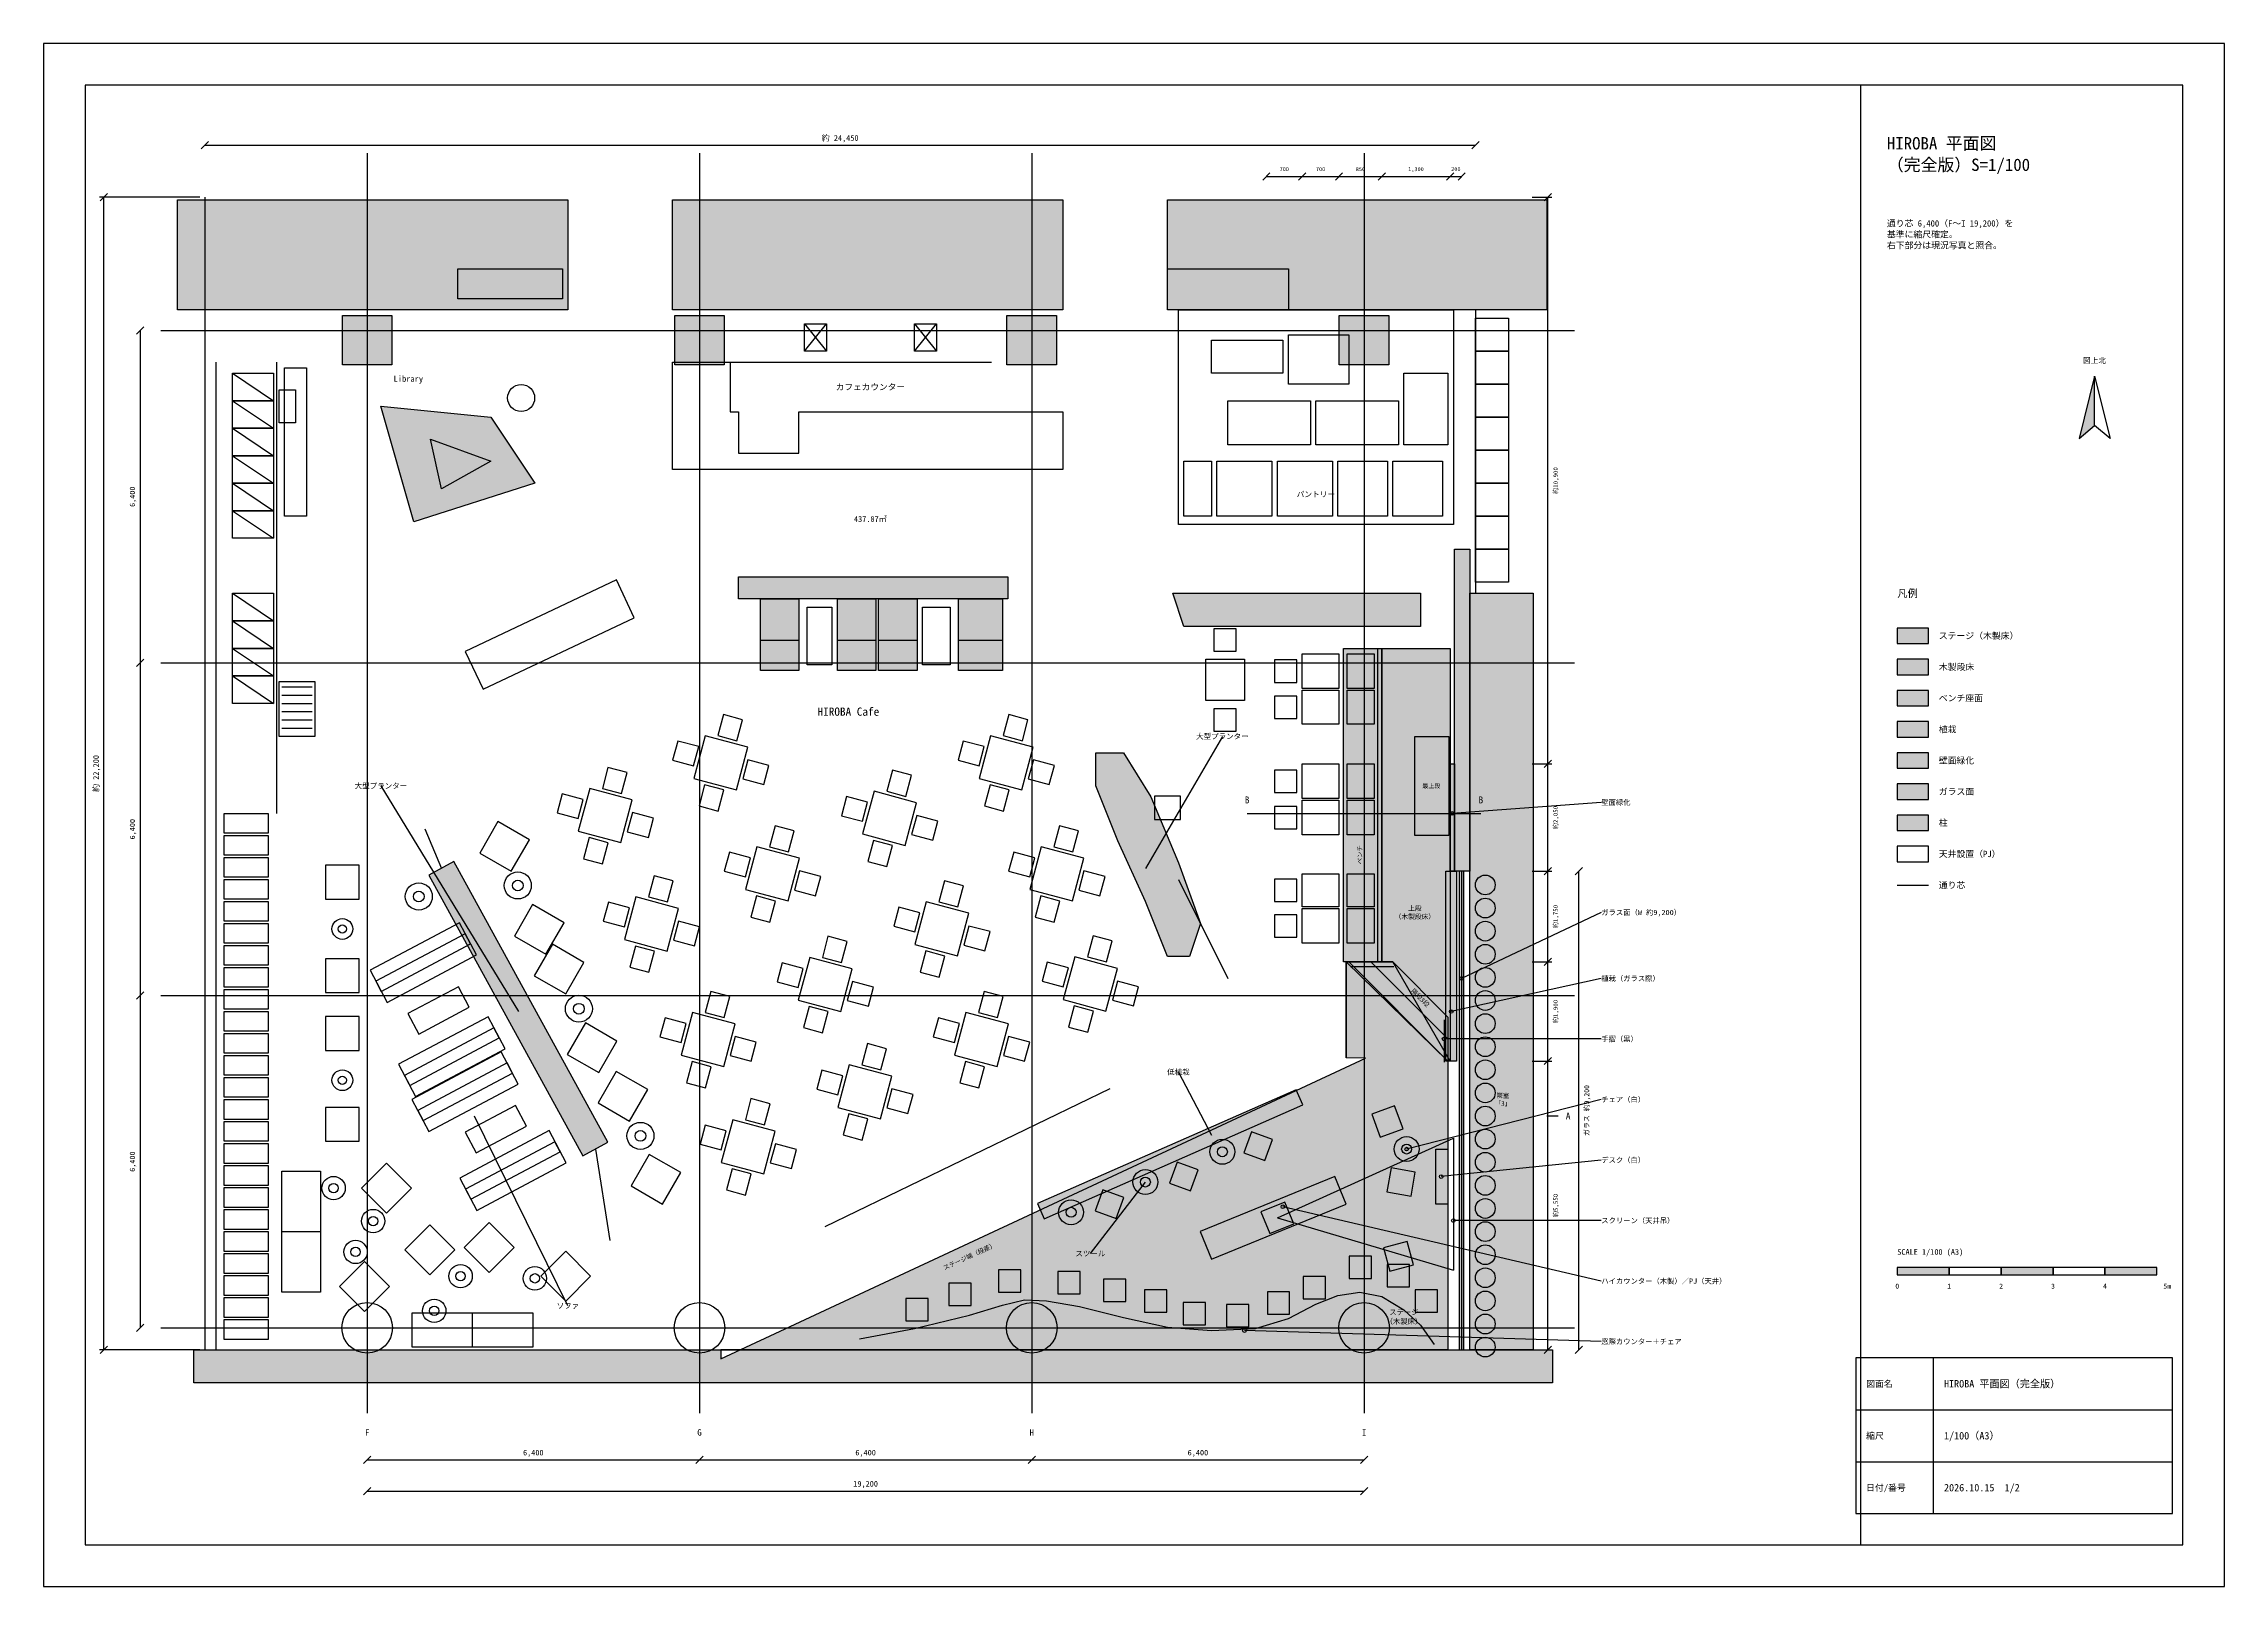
# Model space of a CAD drawing. Header units: millimetres. Extents: x 0 to 87000, y 0 to 29700.
# Drawn here: x 0 to 42000, y 0 to 29700 of the extents above; entities that cross this region are included whole.
import ezdxf
from ezdxf.enums import TextEntityAlignment as Align

# ---------------------------------------------------------------- set-up
doc = ezdxf.new("R2010")
doc.units = ezdxf.units.MM
for name, color, linetype in [('A-CEIL', 9, 'Continuous'), ('A-COLS', 8, 'Continuous'), ('A-DIMS', 2, 'Continuous'), ('A-FILL', 254, 'Continuous'), ('A-FURN', 4, 'Continuous'), ('A-GLASS', 1, 'Continuous'), ('A-GRID', 9, 'Continuous'), ('A-PLANT', 3, 'Continuous'), ('A-TEXT', 7, 'Continuous'), ('A-WALL', 7, 'Continuous'), ('A-WOOD', 30, 'Continuous')]:
    doc.layers.add(name, color=color, linetype=linetype)
doc.styles.add('JP', font='msgothic.ttc')

msp = doc.modelspace()

# ---------------------------------------------------------------- hatches: boundary and pattern name
at = {"layer": 'A-FILL', "true_color": 0xbdbdbd}
h = msp.add_hatch(color=7, dxfattribs=at)
h.dxf.hatch_style = 1
h.paths.add_polyline_path([(2576, 26691), (10097, 26691), (10097, 24573), (2576, 24573), (2576, 26691)])
h = msp.add_hatch(color=7, dxfattribs=at)
h.dxf.hatch_style = 1
h.paths.add_polyline_path([(12110, 26691), (19630, 26691), (19630, 24573), (12110, 24573), (12110, 26691)])
h = msp.add_hatch(color=7, dxfattribs=at)
h.dxf.hatch_style = 1
h.paths.add_polyline_path([(21643, 26691), (28952, 26691), (28952, 24573), (21643, 24573), (21643, 26691)])
at = {"layer": 'A-FILL', "true_color": 0xa8a8a8}
h = msp.add_hatch(color=7, dxfattribs=at)
h.dxf.hatch_style = 1
h.paths.add_polyline_path([(5754, 24467), (6707, 24467), (6707, 23514), (5754, 23514), (5754, 24467)])
h = msp.add_hatch(color=7, dxfattribs=at)
h.dxf.hatch_style = 1
h.paths.add_polyline_path([(12154, 24467), (13107, 24467), (13107, 23514), (12154, 23514), (12154, 24467)])
h = msp.add_hatch(color=7, dxfattribs=at)
h.dxf.hatch_style = 1
h.paths.add_polyline_path([(18554, 24467), (19507, 24467), (19507, 23514), (18554, 23514), (18554, 24467)])
h = msp.add_hatch(color=7, dxfattribs=at)
h.dxf.hatch_style = 1
h.paths.add_polyline_path([(24954, 24467), (25907, 24467), (25907, 23514), (24954, 23514), (24954, 24467)])
at = {"layer": 'A-FILL', "true_color": 0x000000}
h = msp.add_hatch(color=7, dxfattribs=at)
h.dxf.hatch_style = 1
h.paths.add_polyline_path([(39500, 23300), (39200, 22100), (39500, 22350), (39500, 23300)])
at = {"layer": 'A-FILL', "true_color": 0xeef5ea}
h = msp.add_hatch(color=7, dxfattribs=at)
h.dxf.hatch_style = 1
h.paths.add_polyline_path([(6496, 22719), (8614, 22507), (9461, 21236), (7131, 20495), (6496, 22719)])
at = {"layer": 'A-FILL', "true_color": 0x9e9e9e}
h = msp.add_hatch(color=7, dxfattribs=at)
h.dxf.hatch_style = 1
h.paths.add_polyline_path([(27172, 19965), (27469, 19965), (27469, 13768), (27172, 13768), (27172, 19965)])
at = {"layer": 'A-FILL', "true_color": 0x555555}
h = msp.add_hatch(color=7, dxfattribs=at)
h.dxf.hatch_style = 1
h.paths.add_polyline_path([(13381, 19435), (18571, 19435), (18571, 19012), (13381, 19012), (13381, 19435)])
at = {"layer": 'A-FILL', "true_color": 0xc0687a}
h = msp.add_hatch(color=7, dxfattribs=at)
h.dxf.hatch_style = 1
h.paths.add_polyline_path([(13804, 19012), (14546, 19012), (14546, 17635), (13804, 17635), (13804, 19012)])
h = msp.add_hatch(color=7, dxfattribs=at)
h.dxf.hatch_style = 1
h.paths.add_polyline_path([(15287, 19012), (16029, 19012), (16029, 17635), (15287, 17635), (15287, 19012)])
h = msp.add_hatch(color=7, dxfattribs=at)
h.dxf.hatch_style = 1
h.paths.add_polyline_path([(16082, 19012), (16823, 19012), (16823, 17635), (16082, 17635), (16082, 19012)])
h = msp.add_hatch(color=7, dxfattribs=at)
h.dxf.hatch_style = 1
h.paths.add_polyline_path([(17618, 19012), (18465, 19012), (18465, 17635), (17618, 17635), (17618, 19012)])
at = {"layer": 'A-FILL', "true_color": 0xe8cfa3}
h = msp.add_hatch(color=7, dxfattribs=at)
h.dxf.hatch_style = 1
h.paths.add_polyline_path([(21749, 19118), (26515, 19118), (26515, 18482), (21961, 18482), (21749, 19118)])
at = {"layer": 'A-FILL', "true_color": 0xf4f4f4}
h = msp.add_hatch(color=7, dxfattribs=at)
h.dxf.hatch_style = 1
h.paths.add_polyline_path([(27469, 19118), (28687, 19118), (28687, 4553), (27469, 4553), (27469, 19118)])
at = {"layer": 'A-FILL', "true_color": 0xf1dfbd}
h = msp.add_hatch(color=7, dxfattribs=at)
h.dxf.hatch_style = 1
h.paths.add_polyline_path([(35700, 18150), (36300, 18150), (36300, 18450), (35700, 18450), (35700, 18150)])
at = {"layer": 'A-FILL', "true_color": 0xe9d3ae}
h = msp.add_hatch(color=7, dxfattribs=at)
h.dxf.hatch_style = 1
h.paths.add_polyline_path([(25032, 18058), (25774, 18058), (25774, 12021), (25032, 12021), (25032, 18058)])
at = {"layer": 'A-FILL', "true_color": 0xc0687a}
h = msp.add_hatch(color=7, dxfattribs=at)
h.dxf.hatch_style = 1
h.paths.add_polyline_path([(25107, 17952), (25626, 17952), (25626, 17285), (25107, 17285), (25107, 17952)])
at = {"layer": 'A-FILL', "true_color": 0xdcc095}
h = msp.add_hatch(color=7, dxfattribs=at)
h.dxf.hatch_style = 1
h.paths.add_polyline_path([(25774, 18058), (27087, 18058), (27087, 10114), (25986, 12021), (25774, 12021), (25774, 18058)])
h = msp.add_hatch(color=7, dxfattribs=at)
h.dxf.hatch_style = 1
h.paths.add_polyline_path([(35700, 17550), (36300, 17550), (36300, 17850), (35700, 17850), (35700, 17550)])
at = {"layer": 'A-FILL', "true_color": 0xc0687a}
h = msp.add_hatch(color=7, dxfattribs=at)
h.dxf.hatch_style = 1
h.paths.add_polyline_path([(25107, 17253), (25626, 17253), (25626, 16597), (25107, 16597), (25107, 17253)])
h = msp.add_hatch(color=7, dxfattribs=at)
h.dxf.hatch_style = 1
h.paths.add_polyline_path([(35700, 16950), (36300, 16950), (36300, 17250), (35700, 17250), (35700, 16950)])
at = {"layer": 'A-FILL', "true_color": 0xcfe3c4}
h = msp.add_hatch(color=7, dxfattribs=at)
h.dxf.hatch_style = 1
h.paths.add_polyline_path([(35700, 16350), (36300, 16350), (36300, 16650), (35700, 16650), (35700, 16350)])
h = msp.add_hatch(color=7, dxfattribs=at)
h.dxf.hatch_style = 1
h.paths.add_polyline_path([(20266, 16046), (20795, 16046), (21325, 15198), (21855, 13927), (22278, 12762), (22067, 12127), (21643, 12127), (21219, 13186), (20690, 14351), (20266, 15410), (20266, 16046)])
at = {"layer": 'A-FILL', "true_color": 0xc9a774}
h = msp.add_hatch(color=7, dxfattribs=at)
h.dxf.hatch_style = 1
h.paths.add_polyline_path([(26409, 16364), (27066, 16364), (27066, 14457), (26409, 14457), (26409, 16364)])
at = {"layer": 'A-FILL', "true_color": 0x7fb069}
h = msp.add_hatch(color=7, dxfattribs=at)
h.dxf.hatch_style = 1
h.paths.add_polyline_path([(35700, 15750), (36300, 15750), (36300, 16050), (35700, 16050), (35700, 15750)])
at = {"layer": 'A-FILL', "true_color": 0xc0687a}
h = msp.add_hatch(color=7, dxfattribs=at)
h.dxf.hatch_style = 1
h.paths.add_polyline_path([(25107, 15834), (25626, 15834), (25626, 15167), (25107, 15167), (25107, 15834)])
at = {"layer": 'A-FILL', "true_color": 0x7fb069}
h = msp.add_hatch(color=7, dxfattribs=at)
h.dxf.hatch_style = 1
h.paths.add_polyline_path([(27087, 15834), (27172, 15834), (27172, 13768), (27087, 13768), (27087, 15834)])
at = {"layer": 'A-FILL', "true_color": 0xc0687a}
h = msp.add_hatch(color=7, dxfattribs=at)
h.dxf.hatch_style = 1
h.paths.add_polyline_path([(25107, 15135), (25626, 15135), (25626, 14468), (25107, 14468), (25107, 15135)])
at = {"layer": 'A-FILL', "true_color": 0xd6ecff}
h = msp.add_hatch(color=7, dxfattribs=at)
h.dxf.hatch_style = 1
h.paths.add_polyline_path([(35700, 15150), (36300, 15150), (36300, 15450), (35700, 15450), (35700, 15150)])
at = {"layer": 'A-FILL', "true_color": 0xa8a8a8}
h = msp.add_hatch(color=7, dxfattribs=at)
h.dxf.hatch_style = 1
h.paths.add_polyline_path([(35700, 14550), (36300, 14550), (36300, 14850), (35700, 14850), (35700, 14550)])
at = {"layer": 'A-FILL', "true_color": 0xcfe3c4}
h = msp.add_hatch(color=7, dxfattribs=at)
h.dxf.hatch_style = 1
h.paths.add_polyline_path([(7420, 13689), (10386, 8287), (10868, 8552), (7902, 13954), (7420, 13689)])
at = {"layer": 'A-FILL', "true_color": 0xc0687a}
h = msp.add_hatch(color=7, dxfattribs=at)
h.dxf.hatch_style = 1
h.paths.add_polyline_path([(25107, 13715), (25626, 13715), (25626, 13080), (25107, 13080), (25107, 13715)])
at = {"layer": 'A-FILL', "true_color": 0xcfe3c4}
h = msp.add_hatch(color=7, dxfattribs=at)
h.dxf.hatch_style = 1
h.paths.add_polyline_path([(27003, 13768), (27214, 13768), (27214, 10114), (27003, 10114), (27003, 13768)])
at = {"layer": 'A-FILL', "true_color": 0xd6ecff}
h = msp.add_hatch(color=7, dxfattribs=at)
h.dxf.hatch_style = 1
h.paths.add_polyline_path([(27265, 4553), (27355, 4553), (27355, 13768), (27265, 13768), (27265, 4553)])
at = {"layer": 'A-FILL', "true_color": 0xc0687a}
h = msp.add_hatch(color=7, dxfattribs=at)
h.dxf.hatch_style = 1
h.paths.add_polyline_path([(25107, 13048), (25626, 13048), (25626, 12381), (25107, 12381), (25107, 13048)])
at = {"layer": 'A-FILL', "true_color": 0xf1dfbd}
h = msp.add_hatch(color=7, dxfattribs=at)
h.dxf.hatch_style = 1
h.paths.add_polyline_path([(13042, 4383), (25456, 10167), (25085, 10178), (25085, 12021), (27045, 10114), (27045, 4553), (13042, 4553), (13042, 4383)])
at = {"layer": 'A-FILL', "true_color": 0xdcc095}
h = msp.add_hatch(color=7, dxfattribs=at)
h.dxf.hatch_style = 1
h.paths.add_polyline_path([(25085, 12021), (25986, 12021), (27045, 10961), (27045, 10114), (25085, 12021)])
at = {"layer": 'A-FILL', "true_color": 0xcfe3c4}
h = msp.add_hatch(color=7, dxfattribs=at)
h.dxf.hatch_style = 1
h.paths.add_polyline_path([(19271, 7076), (24250, 9269), (24121, 9561), (19142, 7369), (19271, 7076)])
at = {"layer": 'A-FILL', "true_color": 0xe8cfa3}
h = msp.add_hatch(color=7, dxfattribs=at)
h.dxf.hatch_style = 1
h.paths.add_polyline_path([(22494, 6297), (25089, 7356), (24870, 7893), (22275, 6834), (22494, 6297)])
at = {"layer": 'A-FILL', "true_color": 0x000000}
h = msp.add_hatch(color=7, dxfattribs=at)
h.dxf.hatch_style = 1
h.paths.add_polyline_path([(35700, 6000), (36700, 6000), (36700, 6140), (35700, 6140), (35700, 6000)])
h = msp.add_hatch(color=7, dxfattribs=at)
h.dxf.hatch_style = 1
h.paths.add_polyline_path([(37700, 6000), (38700, 6000), (38700, 6140), (37700, 6140), (37700, 6000)])
h = msp.add_hatch(color=7, dxfattribs=at)
h.dxf.hatch_style = 1
h.paths.add_polyline_path([(39700, 6000), (40700, 6000), (40700, 6140), (39700, 6140), (39700, 6000)])
at = {"layer": 'A-FILL', "true_color": 0x222222}
h = msp.add_hatch(color=7, dxfattribs=at)
h.dxf.hatch_style = 1
h.paths.add_polyline_path([(2894, 4553), (29058, 4553), (29058, 3917), (2894, 3917), (2894, 4553)])

# ---------------------------------------------------------------- linework, layer by layer
at = {"layer": 'A-CEIL'}
for points in [[(8464, 17271), (11375, 18647), (11031, 19375), (8120, 17999), (8464, 17271)], [(21393, 14762), (21893, 14762), (21893, 15212), (21393, 15212), (21393, 14762)], [(35700, 13950), (36300, 13950), (36300, 14250), (35700, 14250), (35700, 13950)], [(23615, 6792), (24078, 6981), (23908, 7398), (23445, 7209), (23615, 6792)]]:
    msp.add_lwpolyline(points, close=True, dxfattribs=at)
for points in [[(35700, 13500), (36300, 13500)], [(23761, 7095), (27151, 8631)], [(27151, 8631), (27151, 6089)], [(23761, 7095), (27151, 6089)]]:
    msp.add_lwpolyline(points, dxfattribs=at)
at = {"layer": 'A-COLS'}
for points in [[(5754, 24467), (6707, 24467), (6707, 23514), (5754, 23514), (5754, 24467)], [(12154, 24467), (13107, 24467), (13107, 23514), (12154, 23514), (12154, 24467)], [(18554, 24467), (19507, 24467), (19507, 23514), (18554, 23514), (18554, 24467)], [(24954, 24467), (25907, 24467), (25907, 23514), (24954, 23514), (24954, 24467)], [(35700, 14550), (36300, 14550), (36300, 14850), (35700, 14850), (35700, 14550)]]:
    msp.add_lwpolyline(points, close=True, dxfattribs=at)
for centre in [(6231, 4977), (12631, 4977), (19031, 4977), (25431, 4977)]:
    msp.add_circle(centre, 487, dxfattribs=at)
at = {"layer": 'A-DIMS'}
for points in [[(3036, 27674), (3176, 27814)], [(3106, 27744), (27575, 27744)], [(27505, 27674), (27645, 27814)], [(23479, 27074), (23619, 27214)], [(23549, 27144), (24238, 27144)], [(24168, 27074), (24308, 27214)], [(24168, 27074), (24308, 27214)], [(24238, 27144), (24948, 27144)], [(24878, 27074), (25018, 27214)], [(24878, 27074), (25018, 27214)], [(24948, 27144), (25774, 27144)], [(25704, 27074), (25844, 27214)], [(25704, 27074), (25844, 27214)], [(25774, 27144), (27087, 27144)], [(27017, 27074), (27157, 27214)], [(27017, 27074), (27157, 27214)], [(27087, 27144), (27310, 27144)], [(27240, 27074), (27380, 27214)], [(3006, 26744), (1079, 26744)], [(1089, 26674), (1229, 26814)], [(1159, 4553), (1159, 26744)], [(28669, 26744), (29049, 26744)], [(28899, 26674), (29039, 26814)], [(28969, 15834), (28969, 26744)], [(1789, 24107), (1929, 24247)], [(1859, 24177), (1859, 17777)], [(1789, 17707), (1929, 17847)], [(1789, 17707), (1929, 17847)], [(1859, 17777), (1859, 11377)], [(28669, 15834), (29049, 15834)], [(28669, 15834), (29049, 15834)], [(28899, 15764), (29039, 15904)], [(28899, 15764), (29039, 15904)], [(28969, 13768), (28969, 15834)], [(23179, 14881), (27681, 14881)], [(28669, 13768), (29049, 13768)], [(28669, 13768), (29049, 13768)], [(28899, 13698), (29039, 13838)], [(28899, 13698), (29039, 13838)], [(28969, 12021), (28969, 13768)], [(29499, 13698), (29639, 13838)], [(29569, 4553), (29569, 13768)], [(28669, 12021), (29049, 12021)], [(28669, 12021), (29049, 12021)], [(28899, 11951), (29039, 12091)], [(28899, 11951), (29039, 12091)], [(28969, 10114), (28969, 12021)], [(1789, 11307), (1929, 11447)], [(1789, 11307), (1929, 11447)], [(1859, 11377), (1859, 4977)], [(28669, 10114), (29049, 10114)], [(28669, 10114), (29049, 10114)], [(28899, 10044), (29039, 10184)], [(28899, 10044), (29039, 10184)], [(28969, 4553), (28969, 10114)], [(1789, 4907), (1929, 5047)], [(1089, 4483), (1229, 4623)], [(28899, 4483), (29039, 4623)], [(29499, 4483), (29639, 4623)], [(3006, 4553), (1079, 4553)], [(28669, 4553), (29049, 4553)], [(6161, 2365), (6301, 2505)], [(6231, 2435), (12631, 2435)], [(12561, 2365), (12701, 2505)], [(12561, 2365), (12701, 2505)], [(12631, 2435), (19031, 2435)], [(18961, 2365), (19101, 2505)], [(18961, 2365), (19101, 2505)], [(19031, 2435), (25431, 2435)], [(25361, 2365), (25501, 2505)], [(6161, 1765), (6301, 1905)], [(6231, 1835), (25431, 1835)], [(25361, 1765), (25501, 1905)]]:
    msp.add_lwpolyline(points, dxfattribs=at)
at = {"layer": 'A-FURN'}
for points in [[(0, 0), (42000, 0), (42000, 29700), (0, 29700), (0, 0)], [(800, 800), (41200, 800), (41200, 28900), (800, 28900), (800, 800)], [(2576, 26691), (10097, 26691), (10097, 24573), (2576, 24573), (2576, 26691)], [(12110, 26691), (19630, 26691), (19630, 24573), (12110, 24573), (12110, 26691)], [(21643, 26691), (28952, 26691), (28952, 24573), (21643, 24573), (21643, 26691)], [(7978, 25367), (9991, 25367), (9991, 24785), (7978, 24785), (7978, 25367)], [(21643, 25367), (23973, 25367), (23973, 24573), (21643, 24573), (21643, 25367)], [(21855, 24573), (27151, 24573), (27151, 20442), (21855, 20442), (21855, 24573)], [(27575, 24414), (28210, 24414), (28210, 23778), (27575, 23778), (27575, 24414)], [(14652, 24308), (15075, 24308), (15075, 23778), (14652, 23778), (14652, 24308)], [(16770, 24308), (17194, 24308), (17194, 23778), (16770, 23778), (16770, 24308)], [(22490, 23990), (23867, 23990), (23867, 23355), (22490, 23355), (22490, 23990)], [(23973, 24096), (25138, 24096), (25138, 23143), (23973, 23143), (23973, 24096)], [(12110, 23567), (13222, 23567), (13222, 22613), (13381, 22613), (13381, 21819), (14546, 21819), (14546, 22613), (19630, 22613), (19630, 21501), (12110, 21501), (12110, 23567)], [(27575, 23778), (28210, 23778), (28210, 23143), (27575, 23143), (27575, 23778)], [(3636, 23355), (4430, 23355), (4430, 22825), (3636, 22825), (3636, 23355)], [(4642, 23461), (5066, 23461), (5066, 20601), (4642, 20601), (4642, 23461)], [(26198, 23355), (27045, 23355), (27045, 21978), (26198, 21978), (26198, 23355)], [(27575, 23143), (28210, 23143), (28210, 22507), (27575, 22507), (27575, 23143)], [(39500, 23300), (39200, 22100), (39500, 22350), (39500, 23300)], [(39500, 23300), (39800, 22100), (39500, 22350), (39500, 23300)], [(3636, 22825), (4430, 22825), (4430, 22295), (3636, 22295), (3636, 22825)], [(4536, 23037), (4854, 23037), (4854, 22401), (4536, 22401), (4536, 23037)], [(22808, 22825), (24397, 22825), (24397, 21978), (22808, 21978), (22808, 22825)], [(24503, 22825), (26092, 22825), (26092, 21978), (24503, 21978), (24503, 22825)], [(3636, 22295), (4430, 22295), (4430, 21766), (3636, 21766), (3636, 22295)], [(27575, 22507), (28210, 22507), (28210, 21872), (27575, 21872), (27575, 22507)], [(7449, 22084), (8614, 21660), (7661, 21130), (7449, 22084)], [(27575, 21872), (28210, 21872), (28210, 21236), (27575, 21236), (27575, 21872)], [(3636, 21766), (4430, 21766), (4430, 21236), (3636, 21236), (3636, 21766)], [(21961, 21660), (22490, 21660), (22490, 20601), (21961, 20601), (21961, 21660)], [(22596, 21660), (23655, 21660), (23655, 20601), (22596, 20601), (22596, 21660)], [(23761, 21660), (24821, 21660), (24821, 20601), (23761, 20601), (23761, 21660)], [(24927, 21660), (25880, 21660), (25880, 20601), (24927, 20601), (24927, 21660)], [(25986, 21660), (26939, 21660), (26939, 20601), (25986, 20601), (25986, 21660)], [(3636, 21236), (4430, 21236), (4430, 20707), (3636, 20707), (3636, 21236)], [(27575, 21236), (28210, 21236), (28210, 20601), (27575, 20601), (27575, 21236)], [(3636, 20707), (4430, 20707), (4430, 20177), (3636, 20177), (3636, 20707)], [(27575, 20601), (28210, 20601), (28210, 19965), (27575, 19965), (27575, 20601)], [(27575, 19965), (28210, 19965), (28210, 19330), (27575, 19330), (27575, 19965)], [(13381, 19435), (18571, 19435), (18571, 19012), (13381, 19012), (13381, 19435)], [(3636, 19118), (4430, 19118), (4430, 18588), (3636, 18588), (3636, 19118)], [(13804, 19012), (14546, 19012), (14546, 17635), (13804, 17635), (13804, 19012)], [(15287, 19012), (16029, 19012), (16029, 17635), (15287, 17635), (15287, 19012)], [(16082, 19012), (16823, 19012), (16823, 17635), (16082, 17635), (16082, 19012)], [(17618, 19012), (18465, 19012), (18465, 17635), (17618, 17635), (17618, 19012)], [(21749, 19118), (26515, 19118), (26515, 18482), (21961, 18482), (21749, 19118)], [(27469, 19118), (28687, 19118), (28687, 4553), (27469, 4553), (27469, 19118)], [(3636, 18588), (4430, 18588), (4430, 18058), (3636, 18058), (3636, 18588)], [(14705, 18853), (15181, 18853), (15181, 17741), (14705, 17741), (14705, 18853)], [(16929, 18853), (17459, 18853), (17459, 17741), (16929, 17741), (16929, 18853)], [(22540, 18002), (22970, 18002), (22970, 18432), (22540, 18432), (22540, 18002)], [(3636, 18058), (4430, 18058), (4430, 17529), (3636, 17529), (3636, 18058)], [(22384, 17847), (23126, 17847), (23126, 17052), (22384, 17052), (22384, 17847)], [(23705, 17404), (24135, 17404), (24135, 17834), (23705, 17834), (23705, 17404)], [(24238, 17952), (24948, 17952), (24948, 17285), (24238, 17285), (24238, 17952)], [(25032, 18058), (25774, 18058), (25774, 12021), (25032, 12021), (25032, 18058)], [(25107, 17952), (25626, 17952), (25626, 17285), (25107, 17285), (25107, 17952)], [(3636, 17529), (4430, 17529), (4430, 16999), (3636, 16999), (3636, 17529)], [(4536, 17423), (5224, 17423), (5224, 16364), (4536, 16364), (4536, 17423)], [(24238, 17253), (24948, 17253), (24948, 16597), (24238, 16597), (24238, 17253)], [(25107, 17253), (25626, 17253), (25626, 16597), (25107, 16597), (25107, 17253)], [(35700, 16950), (36300, 16950), (36300, 17250), (35700, 17250), (35700, 16950)], [(22540, 16466), (22970, 16466), (22970, 16896), (22540, 16896), (22540, 16466)], [(23705, 16710), (24135, 16710), (24135, 17140), (23705, 17140), (23705, 16710)], [(13352, 16279), (13461, 16685), (13094, 16783), (12985, 16378), (13352, 16279)], [(18850, 16279), (18958, 16685), (18591, 16783), (18483, 16378), (18850, 16279)], [(12618, 16166), (12212, 16274), (12114, 15907), (12519, 15798), (12618, 16166)], [(12521, 15555), (13342, 15335), (13562, 16156), (12741, 16376), (12521, 15555)], [(18115, 16166), (17709, 16274), (17611, 15907), (18017, 15798), (18115, 16166)], [(18019, 15555), (18840, 15335), (19060, 16156), (18239, 16376), (18019, 15555)], [(11128, 15262), (11236, 15668), (10869, 15766), (10761, 15361), (11128, 15262)], [(13466, 15545), (13872, 15436), (13970, 15803), (13564, 15912), (13466, 15545)], [(16604, 15209), (16713, 15615), (16346, 15714), (16237, 15308), (16604, 15209)], [(18963, 15545), (19369, 15436), (19467, 15803), (19062, 15912), (18963, 15545)], [(23705, 15285), (24135, 15285), (24135, 15715), (23705, 15715), (23705, 15285)], [(24238, 15834), (24948, 15834), (24948, 15167), (24238, 15167), (24238, 15834)], [(25107, 15834), (25626, 15834), (25626, 15167), (25107, 15167), (25107, 15834)], [(10393, 15149), (9987, 15257), (9889, 14890), (10295, 14782), (10393, 15149)], [(10297, 14538), (11118, 14318), (11338, 15139), (10517, 15359), (10297, 14538)], [(12731, 15431), (12623, 15025), (12990, 14927), (13098, 15333), (12731, 15431)], [(15869, 15096), (15464, 15204), (15365, 14837), (15771, 14729), (15869, 15096)], [(15773, 14485), (16594, 14265), (16814, 15086), (15993, 15306), (15773, 14485)], [(18229, 15431), (18120, 15025), (18487, 14927), (18596, 15333), (18229, 15431)], [(24238, 15135), (24948, 15135), (24948, 14468), (24238, 14468), (24238, 15135)], [(25107, 15135), (25626, 15135), (25626, 14468), (25107, 14468), (25107, 15135)], [(3477, 14881), (4324, 14881), (4324, 14499), (3477, 14499), (3477, 14881)], [(8401, 14117), (9007, 13767), (9357, 14373), (8751, 14723), (8401, 14117)], [(11241, 14528), (11647, 14419), (11745, 14786), (11340, 14895), (11241, 14528)], [(16718, 14475), (17123, 14366), (17222, 14733), (16816, 14842), (16718, 14475)], [(23705, 14586), (24135, 14586), (24135, 15016), (23705, 15016), (23705, 14586)], [(3477, 14457), (4324, 14457), (4324, 14076), (3477, 14076), (3477, 14457)], [(10507, 14414), (10398, 14008), (10765, 13910), (10874, 14316), (10507, 14414)], [(14348, 14140), (14456, 14545), (14089, 14644), (13981, 14238), (14348, 14140)], [(15983, 14361), (15875, 13956), (16242, 13857), (16350, 14263), (15983, 14361)], [(19824, 14140), (19933, 14545), (19566, 14644), (19457, 14238), (19824, 14140)], [(3477, 14033), (4324, 14033), (4324, 13652), (3477, 13652), (3477, 14033)], [(5429, 13232), (6079, 13232), (6079, 13882), (5429, 13882), (5429, 13232)], [(13613, 14026), (13208, 14135), (13109, 13767), (13515, 13659), (13613, 14026)], [(13517, 13415), (14338, 13195), (14558, 14016), (13737, 14236), (13517, 13415)], [(19090, 14026), (18684, 14135), (18586, 13767), (18991, 13659), (19090, 14026)], [(18993, 13415), (19814, 13195), (20034, 14016), (19213, 14236), (18993, 13415)], [(3477, 13610), (4324, 13610), (4324, 13228), (3477, 13228), (3477, 13610)], [(12017, 13176), (12126, 13581), (11759, 13680), (11650, 13274), (12017, 13176)], [(14462, 13405), (14867, 13296), (14966, 13663), (14560, 13772), (14462, 13405)], [(17610, 13080), (17719, 13486), (17352, 13584), (17243, 13179), (17610, 13080)], [(19938, 13405), (20344, 13296), (20442, 13663), (20036, 13772), (19938, 13405)], [(23705, 13183), (24135, 13183), (24135, 13613), (23705, 13613), (23705, 13183)], [(24238, 13715), (24948, 13715), (24948, 13080), (24238, 13080), (24238, 13715)], [(25107, 13715), (25626, 13715), (25626, 13080), (25107, 13080), (25107, 13715)], [(3477, 13186), (4324, 13186), (4324, 12805), (3477, 12805), (3477, 13186)], [(9068, 12518), (9674, 12168), (10024, 12774), (9418, 13124), (9068, 12518)], [(11283, 13062), (10877, 13171), (10779, 12804), (11185, 12695), (11283, 13062)], [(11187, 12451), (12008, 12231), (12228, 13052), (11407, 13272), (11187, 12451)], [(13727, 13291), (13618, 12886), (13985, 12787), (14094, 13193), (13727, 13291)], [(16876, 12967), (16470, 13075), (16372, 12708), (16777, 12600), (16876, 12967)], [(16779, 12356), (17600, 12136), (17820, 12957), (16999, 13177), (16779, 12356)], [(19203, 13291), (19095, 12886), (19462, 12787), (19570, 13193), (19203, 13291)], [(24238, 13048), (24948, 13048), (24948, 12381), (24238, 12381), (24238, 13048)], [(25107, 13048), (25626, 13048), (25626, 12381), (25107, 12381), (25107, 13048)], [(3477, 12762), (4324, 12762), (4324, 12381), (3477, 12381), (3477, 12762)], [(6615, 11243), (8336, 12159), (8008, 12777), (6286, 11861), (6615, 11243)], [(12131, 12441), (12537, 12333), (12635, 12700), (12230, 12808), (12131, 12441)], [(17724, 12346), (18130, 12237), (18228, 12604), (17822, 12713), (17724, 12346)], [(23705, 12499), (24135, 12499), (24135, 12929), (23705, 12929), (23705, 12499)], [(3477, 12338), (4324, 12338), (4324, 11957), (3477, 11957), (3477, 12338)], [(6502, 11455), (8224, 12371), (8120, 12565), (6399, 11649), (6502, 11455)], [(9449, 11755), (10056, 11405), (10406, 12011), (9799, 12361), (9449, 11755)], [(11397, 12327), (11288, 11922), (11655, 11823), (11764, 12229), (11397, 12327)], [(15365, 12011), (15473, 12416), (15106, 12515), (14998, 12109), (15365, 12011)], [(16990, 12232), (16881, 11826), (17248, 11728), (17357, 12134), (16990, 12232)], [(20470, 12021), (20579, 12427), (20212, 12525), (20103, 12119), (20470, 12021)], [(3477, 11915), (4324, 11915), (4324, 11533), (3477, 11533), (3477, 11915)], [(5429, 11431), (6079, 11431), (6079, 12081), (5429, 12081), (5429, 11431)], [(13042, 4383), (25456, 10167), (25085, 10178), (25085, 12021), (27045, 10114), (27045, 4553), (13042, 4553), (13042, 4383)], [(14630, 11897), (14224, 12005), (14126, 11638), (14532, 11530), (14630, 11897)], [(14534, 11286), (15355, 11066), (15575, 11887), (14754, 12107), (14534, 11286)], [(19736, 11907), (19330, 12016), (19232, 11649), (19637, 11540), (19736, 11907)], [(19639, 11296), (20460, 11076), (20680, 11898), (19859, 12118), (19639, 11296)], [(25085, 12021), (25986, 12021), (27045, 10961), (27045, 10114), (25085, 12021)], [(3477, 11491), (4324, 11491), (4324, 11110), (3477, 11110), (3477, 11491)], [(7228, 10632), (8199, 11148), (7988, 11545), (7016, 11029), (7228, 10632)], [(13108, 10951), (13217, 11357), (12850, 11455), (12741, 11050), (13108, 10951)], [(15478, 11276), (15884, 11167), (15982, 11534), (15577, 11643), (15478, 11276)], [(18373, 10951), (18482, 11357), (18115, 11455), (18006, 11050), (18373, 10951)], [(20584, 11287), (20990, 11178), (21088, 11545), (20682, 11654), (20584, 11287)], [(3477, 11067), (4324, 11067), (4324, 10686), (3477, 10686), (3477, 11067)], [(5429, 10319), (6079, 10319), (6079, 10969), (5429, 10969), (5429, 10319)], [(7165, 9432), (8887, 10347), (8559, 10966), (6837, 10050), (7165, 9432)], [(12374, 10837), (11968, 10946), (11870, 10579), (12276, 10470), (12374, 10837)], [(12278, 10227), (13099, 10007), (13319, 10828), (12498, 11048), (12278, 10227)], [(14744, 11162), (14635, 10757), (15002, 10658), (15111, 11064), (14744, 11162)], [(17638, 10837), (17233, 10946), (17134, 10579), (17540, 10470), (17638, 10837)], [(17542, 10227), (18363, 10007), (18583, 10828), (17762, 11048), (17542, 10227)], [(19850, 11173), (19741, 10767), (20108, 10669), (20217, 11075), (19850, 11173)], [(3477, 10644), (4324, 10644), (4324, 10262), (3477, 10262), (3477, 10644)], [(7053, 9644), (8774, 10559), (8671, 10754), (6949, 9838), (7053, 9644)], [(10085, 10240), (10691, 9890), (11041, 10496), (10435, 10846), (10085, 10240)], [(13222, 10217), (13628, 10108), (13726, 10475), (13321, 10584), (13222, 10217)], [(18487, 10217), (18892, 10108), (18991, 10475), (18585, 10584), (18487, 10217)], [(3477, 10220), (4324, 10220), (4324, 9839), (3477, 9839), (3477, 10220)], [(7420, 8754), (9141, 9670), (8813, 10288), (7091, 9372), (7420, 8754)], [(12488, 10103), (12379, 9697), (12746, 9599), (12855, 10005), (12488, 10103)], [(16127, 9945), (16236, 10351), (15869, 10449), (15760, 10043), (16127, 9945)], [(17752, 10103), (17644, 9697), (18011, 9599), (18119, 10005), (17752, 10103)], [(3477, 9796), (4324, 9796), (4324, 9415), (3477, 9415), (3477, 9796)], [(7307, 8966), (9029, 9881), (8925, 10076), (7204, 9160), (7307, 8966)], [(10678, 9308), (11284, 8958), (11634, 9564), (11028, 9914), (10678, 9308)], [(15393, 9831), (14987, 9940), (14889, 9573), (15294, 9464), (15393, 9831)], [(15296, 9220), (16117, 9000), (16337, 9821), (15516, 10041), (15296, 9220)], [(3477, 9373), (4324, 9373), (4324, 8991), (3477, 8991), (3477, 9373)], [(8329, 8344), (9301, 8860), (9089, 9257), (8118, 8741), (8329, 8344)], [(13882, 8886), (13990, 9291), (13623, 9390), (13515, 8984), (13882, 8886)], [(16241, 9211), (16647, 9102), (16745, 9469), (16339, 9578), (16241, 9211)], [(25739, 8648), (26181, 8808), (26020, 9250), (25579, 9089), (25739, 8648)], [(3477, 8949), (4324, 8949), (4324, 8568), (3477, 8568), (3477, 8949)], [(5429, 8571), (6079, 8571), (6079, 9221), (5429, 9221), (5429, 8571)], [(13147, 8772), (12742, 8881), (12643, 8514), (13049, 8405), (13147, 8772)], [(13051, 8161), (13872, 7941), (14092, 8762), (13271, 8982), (13051, 8161)], [(15507, 9097), (15398, 8691), (15765, 8593), (15874, 8998), (15507, 9097)], [(3477, 8525), (4324, 8525), (4324, 8144), (3477, 8144), (3477, 8525)], [(8341, 7239), (10063, 8155), (9734, 8773), (8013, 7857), (8341, 7239)], [(8229, 7451), (9950, 8367), (9847, 8561), (8125, 7646), (8229, 7451)], [(13995, 8151), (14401, 8043), (14500, 8410), (14094, 8518), (13995, 8151)], [(23115, 8344), (23519, 8197), (23666, 8601), (23262, 8748), (23115, 8344)], [(26812, 8419), (27045, 8419), (27045, 7360), (26812, 7360), (26812, 8419)], [(3477, 8101), (4324, 8101), (4324, 7720), (3477, 7720), (3477, 8101)], [(4589, 7996), (5330, 7996), (5330, 5665), (4589, 5665), (4589, 7996)], [(6601, 7186), (7082, 7667), (6601, 8148), (6121, 7667), (6601, 7186)], [(11314, 7709), (11920, 7359), (12270, 7965), (11664, 8315), (11314, 7709)], [(13261, 8037), (13152, 7632), (13519, 7533), (13628, 7939), (13261, 8037)], [(21685, 7761), (22089, 7614), (22236, 8018), (21832, 8165), (21685, 7761)], [(25872, 7593), (26335, 7511), (26417, 7974), (25954, 8056), (25872, 7593)], [(3477, 7678), (4324, 7678), (4324, 7296), (3477, 7296), (3477, 7678)], [(20255, 7231), (20659, 7084), (20806, 7488), (20402, 7636), (20255, 7231)], [(3477, 7254), (4324, 7254), (4324, 6873), (3477, 6873), (3477, 7254)], [(3477, 6830), (4324, 6830), (4324, 6449), (3477, 6449), (3477, 6830)], [(7438, 6000), (7919, 6481), (7438, 6962), (6957, 6481), (7438, 6000)], [(8582, 6042), (9063, 6523), (8582, 7004), (8101, 6523), (8582, 6042)], [(3477, 6407), (4324, 6407), (4324, 6025), (3477, 6025), (3477, 6407)], [(10055, 5492), (10535, 5972), (10055, 6453), (9574, 5972), (10055, 5492)], [(25146, 5927), (25576, 5927), (25576, 6357), (25146, 6357), (25146, 5927)], [(25926, 6066), (26380, 6188), (26258, 6642), (25804, 6520), (25926, 6066)], [(3477, 5983), (4324, 5983), (4324, 5602), (3477, 5602), (3477, 5983)], [(6178, 5290), (6659, 5771), (6178, 6252), (5697, 5771), (6178, 5290)], [(18388, 5662), (18818, 5662), (18818, 6092), (18388, 6092), (18388, 5662)], [(19532, 5630), (19962, 5630), (19962, 6060), (19532, 6060), (19532, 5630)], [(20411, 5482), (20841, 5482), (20841, 5912), (20411, 5912), (20411, 5482)], [(24256, 5535), (24686, 5535), (24686, 5965), (24256, 5965), (24256, 5535)], [(25877, 5768), (26307, 5768), (26307, 6198), (25877, 6198), (25877, 5768)], [(35700, 6000), (36700, 6000), (36700, 6140), (35700, 6140), (35700, 6000)], [(36700, 6000), (37700, 6000), (37700, 6140), (36700, 6140), (36700, 6000)], [(37700, 6000), (38700, 6000), (38700, 6140), (37700, 6140), (37700, 6000)], [(38700, 6000), (39700, 6000), (39700, 6140), (38700, 6140), (38700, 6000)], [(39700, 6000), (40700, 6000), (40700, 6140), (39700, 6140), (39700, 6000)], [(3477, 5559), (4324, 5559), (4324, 5178), (3477, 5178), (3477, 5559)], [(16608, 5111), (17038, 5111), (17038, 5541), (16608, 5541), (16608, 5111)], [(17434, 5408), (17864, 5408), (17864, 5838), (17434, 5838), (17434, 5408)], [(21205, 5281), (21635, 5281), (21635, 5711), (21205, 5711), (21205, 5281)], [(21947, 5037), (22377, 5037), (22377, 5467), (21947, 5467), (21947, 5037)], [(23568, 5238), (23998, 5238), (23998, 5668), (23568, 5668), (23568, 5238)], [(26417, 5281), (26847, 5281), (26847, 5711), (26417, 5711), (26417, 5281)], [(3477, 5136), (4324, 5136), (4324, 4754), (3477, 4754), (3477, 5136)], [(7099, 5263), (9419, 5263), (9419, 4606), (7099, 4606), (7099, 5263)], [(22784, 4995), (23214, 4995), (23214, 5425), (22784, 5425), (22784, 4995)], [(2894, 4553), (29058, 4553), (29058, 3917), (2894, 3917), (2894, 4553)], [(34900, 1400), (41000, 1400), (41000, 4400), (34900, 4400), (34900, 1400)]]:
    msp.add_lwpolyline(points, close=True, dxfattribs=at)
for points in [[(35000, 800), (35000, 28900)], [(14652, 24308), (15075, 23778)], [(14652, 23778), (15075, 24308)], [(16770, 24308), (17194, 23778)], [(16770, 23778), (17194, 24308)], [(3318, 23567), (3318, 4553)], [(4483, 23567), (4483, 14881)], [(13222, 23567), (18253, 23567)], [(3636, 23355), (4430, 22825)], [(3636, 22825), (4430, 22295)], [(3636, 22295), (4430, 21766)], [(3636, 21766), (4430, 21236)], [(3636, 21236), (4430, 20707)], [(3636, 20707), (4430, 20177)], [(3636, 19118), (4430, 18588)], [(28687, 19118), (28687, 4553)], [(3636, 18588), (4430, 18058)], [(13804, 18217), (14546, 18217)], [(15287, 18217), (16029, 18217)], [(16082, 18217), (16823, 18217)], [(17618, 18217), (18465, 18217)], [(3636, 18058), (4430, 17529)], [(3636, 17529), (4430, 16999)], [(4589, 17317), (5171, 17317)], [(4589, 17158), (5171, 17158)], [(4589, 16999), (5171, 16999)], [(4589, 16840), (5171, 16840)], [(4589, 16681), (5171, 16681)], [(4589, 16523), (5171, 16523)], [(21855, 13610), (22808, 11703)], [(25170, 11936), (26007, 11936)], [(26971, 10908), (26971, 10093)], [(10627, 8419), (10902, 6661)], [(4589, 6830), (5330, 6830)], [(15711, 4765), (16770, 4966), (17830, 5220), (18465, 5411), (18889, 5517), (19312, 5496), (19948, 5390), (20795, 5178), (21643, 4987), (22490, 4924), (23338, 4966), (23973, 5157), (24503, 5432), (24927, 5602), (25350, 5665), (25774, 5580), (26198, 5326), (26515, 5030), (26780, 4659)], [(8254, 5263), (8254, 4606)], [(36400, 1400), (36400, 4400)], [(34900, 3400), (41000, 3400)], [(34900, 2400), (41000, 2400)]]:
    msp.add_lwpolyline(points, dxfattribs=at)
for centre, radius in [((9197, 22878), 260), ((7226, 13281), 260), ((9133, 13493), 260), ((9133, 13493), 104), ((27765, 13504), 190), ((7226, 13281), 104), ((27765, 13059), 190), ((5754, 12656), 200), ((5754, 12656), 80), ((27765, 12614), 190), ((27765, 12169), 190), ((27765, 11724), 190), ((10309, 11120), 260), ((27765, 11279), 190), ((10309, 11120), 104), ((27765, 10834), 190), ((26971, 10538), 35), ((27765, 10389), 190), ((27765, 9945), 190), ((5754, 9743), 200), ((5754, 9743), 80), ((27765, 9500), 190), ((27765, 9055), 190), ((11495, 8673), 260), ((11495, 8673), 104), ((22702, 8366), 240), ((22702, 8366), 96), ((26251, 8419), 240), ((26251, 8419), 96), ((26251, 8419), 35), ((27765, 8610), 190), ((21219, 7784), 240), ((27765, 8165), 190), ((5585, 7667), 225), ((5585, 7667), 90), ((21219, 7784), 96), ((26918, 7890), 35), ((27765, 7720), 190), ((6347, 7032), 225), ((19789, 7201), 240), ((19789, 7201), 96), ((23867, 7307), 35), ((27765, 7275), 190), ((6347, 7032), 90), ((27151, 7042), 35), ((27765, 6830), 190), ((6008, 6438), 225), ((6008, 6438), 90), ((27765, 6385), 190), ((8031, 5972), 225), ((8031, 5972), 90), ((9461, 5930), 225), ((9461, 5930), 90), ((27765, 5941), 190), ((7523, 5305), 225), ((27765, 5496), 190), ((7523, 5305), 90), ((27765, 5051), 190), ((23126, 4924), 35), ((27765, 4606), 190)]:
    msp.add_circle(centre, radius, dxfattribs=at)
at = {"layer": 'A-GLASS'}
for points in [[(35700, 15150), (36300, 15150), (36300, 15450), (35700, 15450), (35700, 15150)], [(27265, 4553), (27355, 4553), (27355, 13768), (27265, 13768), (27265, 4553)]]:
    msp.add_lwpolyline(points, close=True, dxfattribs=at)
msp.add_lwpolyline([(27310, 13768), (27310, 4553)], dxfattribs=at)
msp.add_circle((27310, 11703), 35, dxfattribs=at)
at = {"layer": 'A-GRID'}
for points in [[(6231, 27592), (6231, 3335)], [(12631, 27592), (12631, 3335)], [(19031, 27592), (19031, 3335)], [(25431, 27592), (25431, 3335)], [(2259, 24177), (29481, 24177)], [(2259, 17777), (29481, 17777)], [(2259, 11377), (29481, 11377)], [(2259, 4977), (29481, 4977)]]:
    msp.add_lwpolyline(points, dxfattribs=at)
at = {"layer": 'A-PLANT'}
for points in [[(6496, 22719), (8614, 22507), (9461, 21236), (7131, 20495), (6496, 22719)], [(35700, 16350), (36300, 16350), (36300, 16650), (35700, 16650), (35700, 16350)], [(20266, 16046), (20795, 16046), (21325, 15198), (21855, 13927), (22278, 12762), (22067, 12127), (21643, 12127), (21219, 13186), (20690, 14351), (20266, 15410), (20266, 16046)], [(35700, 15750), (36300, 15750), (36300, 16050), (35700, 16050), (35700, 15750)], [(27087, 15834), (27172, 15834), (27172, 13768), (27087, 13768), (27087, 15834)], [(7420, 13689), (10386, 8287), (10868, 8552), (7902, 13954), (7420, 13689)], [(27003, 13768), (27214, 13768), (27214, 10114), (27003, 10114), (27003, 13768)], [(19271, 7076), (24250, 9269), (24121, 9561), (19142, 7369), (19271, 7076)]]:
    msp.add_lwpolyline(points, close=True, dxfattribs=at)
msp.add_lwpolyline([(7343, 14584), (7661, 13821)], dxfattribs=at)
for centre in [(27130, 14881), (27109, 11067)]:
    msp.add_circle(centre, 35, dxfattribs=at)
at = {"layer": 'A-TEXT'}
for p, q in [((22702, 16364), (21219, 13821)), ((6496, 15410), (9144, 11067)), ((30000, 15093), (27130, 14881)), ((30000, 12974), (27310, 11703)), ((30000, 11703), (27109, 11067)), ((30000, 10538), (26971, 10538)), ((21855, 9902), (22490, 8684)), ((30000, 9373), (26251, 8419)), ((10097, 5400), (8296, 9055)), ((29171, 9055), (28951, 9055)), ((30000, 8207), (26918, 7890)), ((20160, 6407), (21219, 7784)), ((30000, 5877), (23867, 7307)), ((30000, 7042), (27151, 7042)), ((30000, 4712), (23126, 4924))]:
    msp.add_line(p, q, dxfattribs=at)
at = {"layer": 'A-WALL'}
for points in [[(3106, 26744), (3106, 4553)], [(27575, 24573), (27575, 19118)], [(15054, 6926), (20541, 9584)], [(15711, 4765), (16770, 4966), (17830, 5220), (18465, 5411), (18889, 5517), (19312, 5496), (19948, 5390), (20795, 5178), (21643, 4987), (22490, 4924), (23338, 4966), (23973, 5157), (24503, 5432), (24927, 5602), (25350, 5665), (25774, 5580), (26198, 5326), (26515, 5030), (26780, 4659)]]:
    msp.add_lwpolyline(points, dxfattribs=at)
msp.add_lwpolyline([(27172, 19965), (27469, 19965), (27469, 13768), (27172, 13768), (27172, 19965)], close=True, dxfattribs=at)
at = {"layer": 'A-WOOD'}
for points in [[(35700, 18150), (36300, 18150), (36300, 18450), (35700, 18450), (35700, 18150)], [(25774, 18058), (27087, 18058), (27087, 10114), (25986, 12021), (25774, 12021), (25774, 18058)], [(35700, 17550), (36300, 17550), (36300, 17850), (35700, 17850), (35700, 17550)], [(26409, 16364), (27066, 16364), (27066, 14457), (26409, 14457), (26409, 16364)], [(22494, 6297), (25089, 7356), (24870, 7893), (22275, 6834), (22494, 6297)]]:
    msp.add_lwpolyline(points, close=True, dxfattribs=at)
for points in [[(25689, 18058), (25689, 12021)], [(25085, 12021), (25085, 10178)], [(25138, 12021), (27045, 10114)], [(25562, 12021), (27045, 10538)], [(25986, 12021), (27045, 10961)], [(13042, 4383), (25456, 10167)]]:
    msp.add_lwpolyline(points, dxfattribs=at)

# ---------------------------------------------------------------- texts
at = {"layer": 'A-TEXT', "style": 'JP'}
for s, height, p in [('約 24,450', 111.1, (15340, 27884)), ('700', 76.7, (23894, 27284)), ('700', 76.7, (24593, 27284)), ('850', 76.7, (25361, 27284)), ('1,300', 76.7, (26431, 27284)), ('200', 76.7, (27199, 27284)), ('図上北', 105.8, (39500, 23600)), ('Library', 119.1, (7025, 23249)), ('カフェカウンター', 119.1, (15923, 23090)), ('パントリー', 105.8, (24503, 21024)), ('437.87㎡', 111.1, (15923, 20548)), ('HIROBA Cafe', 158.75, (15499, 16840)), ('大型プランター', 103.2, (22702, 16364)), ('大型プランター', 103.2, (6496, 15410)), ('B', 132, (23179, 15141)), ('最上段', 82, (26727, 15410)), ('B', 132, (27681, 15141)), ('上段', 92.6, (26409, 13054)), ('（木製段床）', 92.6, (26409, 12894)), ('低植栽', 103.2, (21855, 9902)), ('隣室', 87.3, (28104, 9448)), ('「3」', 87.3, (28104, 9297)), ('A', 132, (29361, 9055)), ('スツール', 103.2, (20160, 6407)), ('0', 95.2, (35700, 5780)), ('1', 95.2, (36700, 5780)), ('2', 95.2, (37700, 5780)), ('3', 95.2, (38700, 5780)), ('4', 95.2, (39700, 5780)), ('5m', 95.2, (40900, 5780)), ('ソファ', 103.2, (10097, 5400)), ('ステージ', 100.5, (26198, 5276)), ('（木製床）', 100.5, (26198, 5101)), ('F', 122, (6231, 2964)), ('G', 122, (12631, 2964)), ('H', 122, (19031, 2964)), ('I', 122, (25431, 2964)), ('6,400', 105.8, (9431, 2575)), ('6,400', 105.8, (15831, 2575)), ('6,400', 105.8, (22231, 2575)), ('19,200', 111.1, (15831, 1975))]:
    msp.add_text(s, height=height, dxfattribs=at).set_placement(p, align=Align.MIDDLE_CENTER)
for s, height, p in [('HIROBA 平面図', 238.1, (35500, 27900)), ('（完全版）S=1/100', 238.12, (35500, 27487)), ('通り芯 6,400（F〜I 19,200）を', 121.71, (35500, 26300)), ('基準に縮尺確定。', 121.7, (35500, 26089)), ('右下部分は現況写真と照合。', 121.71, (35500, 25878))]:
    msp.add_text(s, height=height, dxfattribs=at).set_placement(p, align=Align.TOP_LEFT)
for s, height, rotation, p in [('約10,900', 84.7, 90, (29119, 21289)), ('6,400', 100.5, 90, (1709, 20977)), ('約 22,200', 111.1, 90, (1009, 15649)), ('6,400', 100.5, 90, (1709, 14577)), ('約2,050', 84.7, 90, (29119, 14801)), ('ベンチ', 87.3, 90, (25350, 14086)), ('約1,750', 84.7, 90, (29119, 12895)), ('階段3段', 87.3, 315, (26515, 11332)), ('約1,900', 84.7, 90, (29119, 11067)), ('ガラス 約9,200', 95.2, 90, (29719, 9161)), ('6,400', 100.5, 90, (1709, 8177)), ('約5,550', 84.7, 90, (29119, 7333)), ('ステージ端（段差）', 87.3, 25, (17830, 6354))]:
    msp.add_text(s, height=height, rotation=rotation, dxfattribs=at).set_placement(p, align=Align.MIDDLE_CENTER)
for s, height, p in [('凡例', 145.5, (35700, 19000)), ('SCALE 1/100 (A3)', 111.12, (35700, 6350))]:
    msp.add_text(s, height=height, dxfattribs=at).set_placement(p, align=Align.BOTTOM_LEFT)
for s, height, p in [('ステージ（木製床）', 121.7, (36500, 18300)), ('木製段床', 121.7, (36500, 17700)), ('ベンチ座面', 121.7, (36500, 17100)), ('植栽', 121.7, (36500, 16500)), ('壁面緑化', 121.7, (36500, 15900)), ('壁面緑化', 100.5, (30000, 15093)), ('ガラス面', 121.7, (36500, 15300)), ('柱', 122, (36500, 14700)), ('天井設置（PJ）', 121.7, (36500, 14100)), ('通り芯', 121.7, (36500, 13500)), ('ガラス面（W 約9,200）', 100.54, (30000, 12974)), ('植栽（ガラス際）', 100.5, (30000, 11703)), ('手摺（黒）', 100.5, (30000, 10538)), ('チェア（白）', 100.5, (30000, 9373)), ('デスク（白）', 100.5, (30000, 8207)), ('スクリーン（天井吊）', 100.5, (30000, 7042)), ('ハイカウンター（木製）／PJ（天井）', 100.54, (30000, 5877)), ('窓際カウンター＋チェア', 100.54, (30000, 4712)), ('図面名', 121.7, (35100, 3900)), ('HIROBA 平面図（完全版）', 142.88, (36600, 3900)), ('縮尺', 121.7, (35100, 2900)), ('1/100（A3）', 142.9, (36600, 2900)), ('日付/番号', 121.7, (35100, 1900)), ('2026.10.15\u30001/2', 142.88, (36600, 1900))]:
    msp.add_text(s, height=height, dxfattribs=at).set_placement(p, align=Align.MIDDLE_LEFT)

doc.saveas('drawing.dxf')
